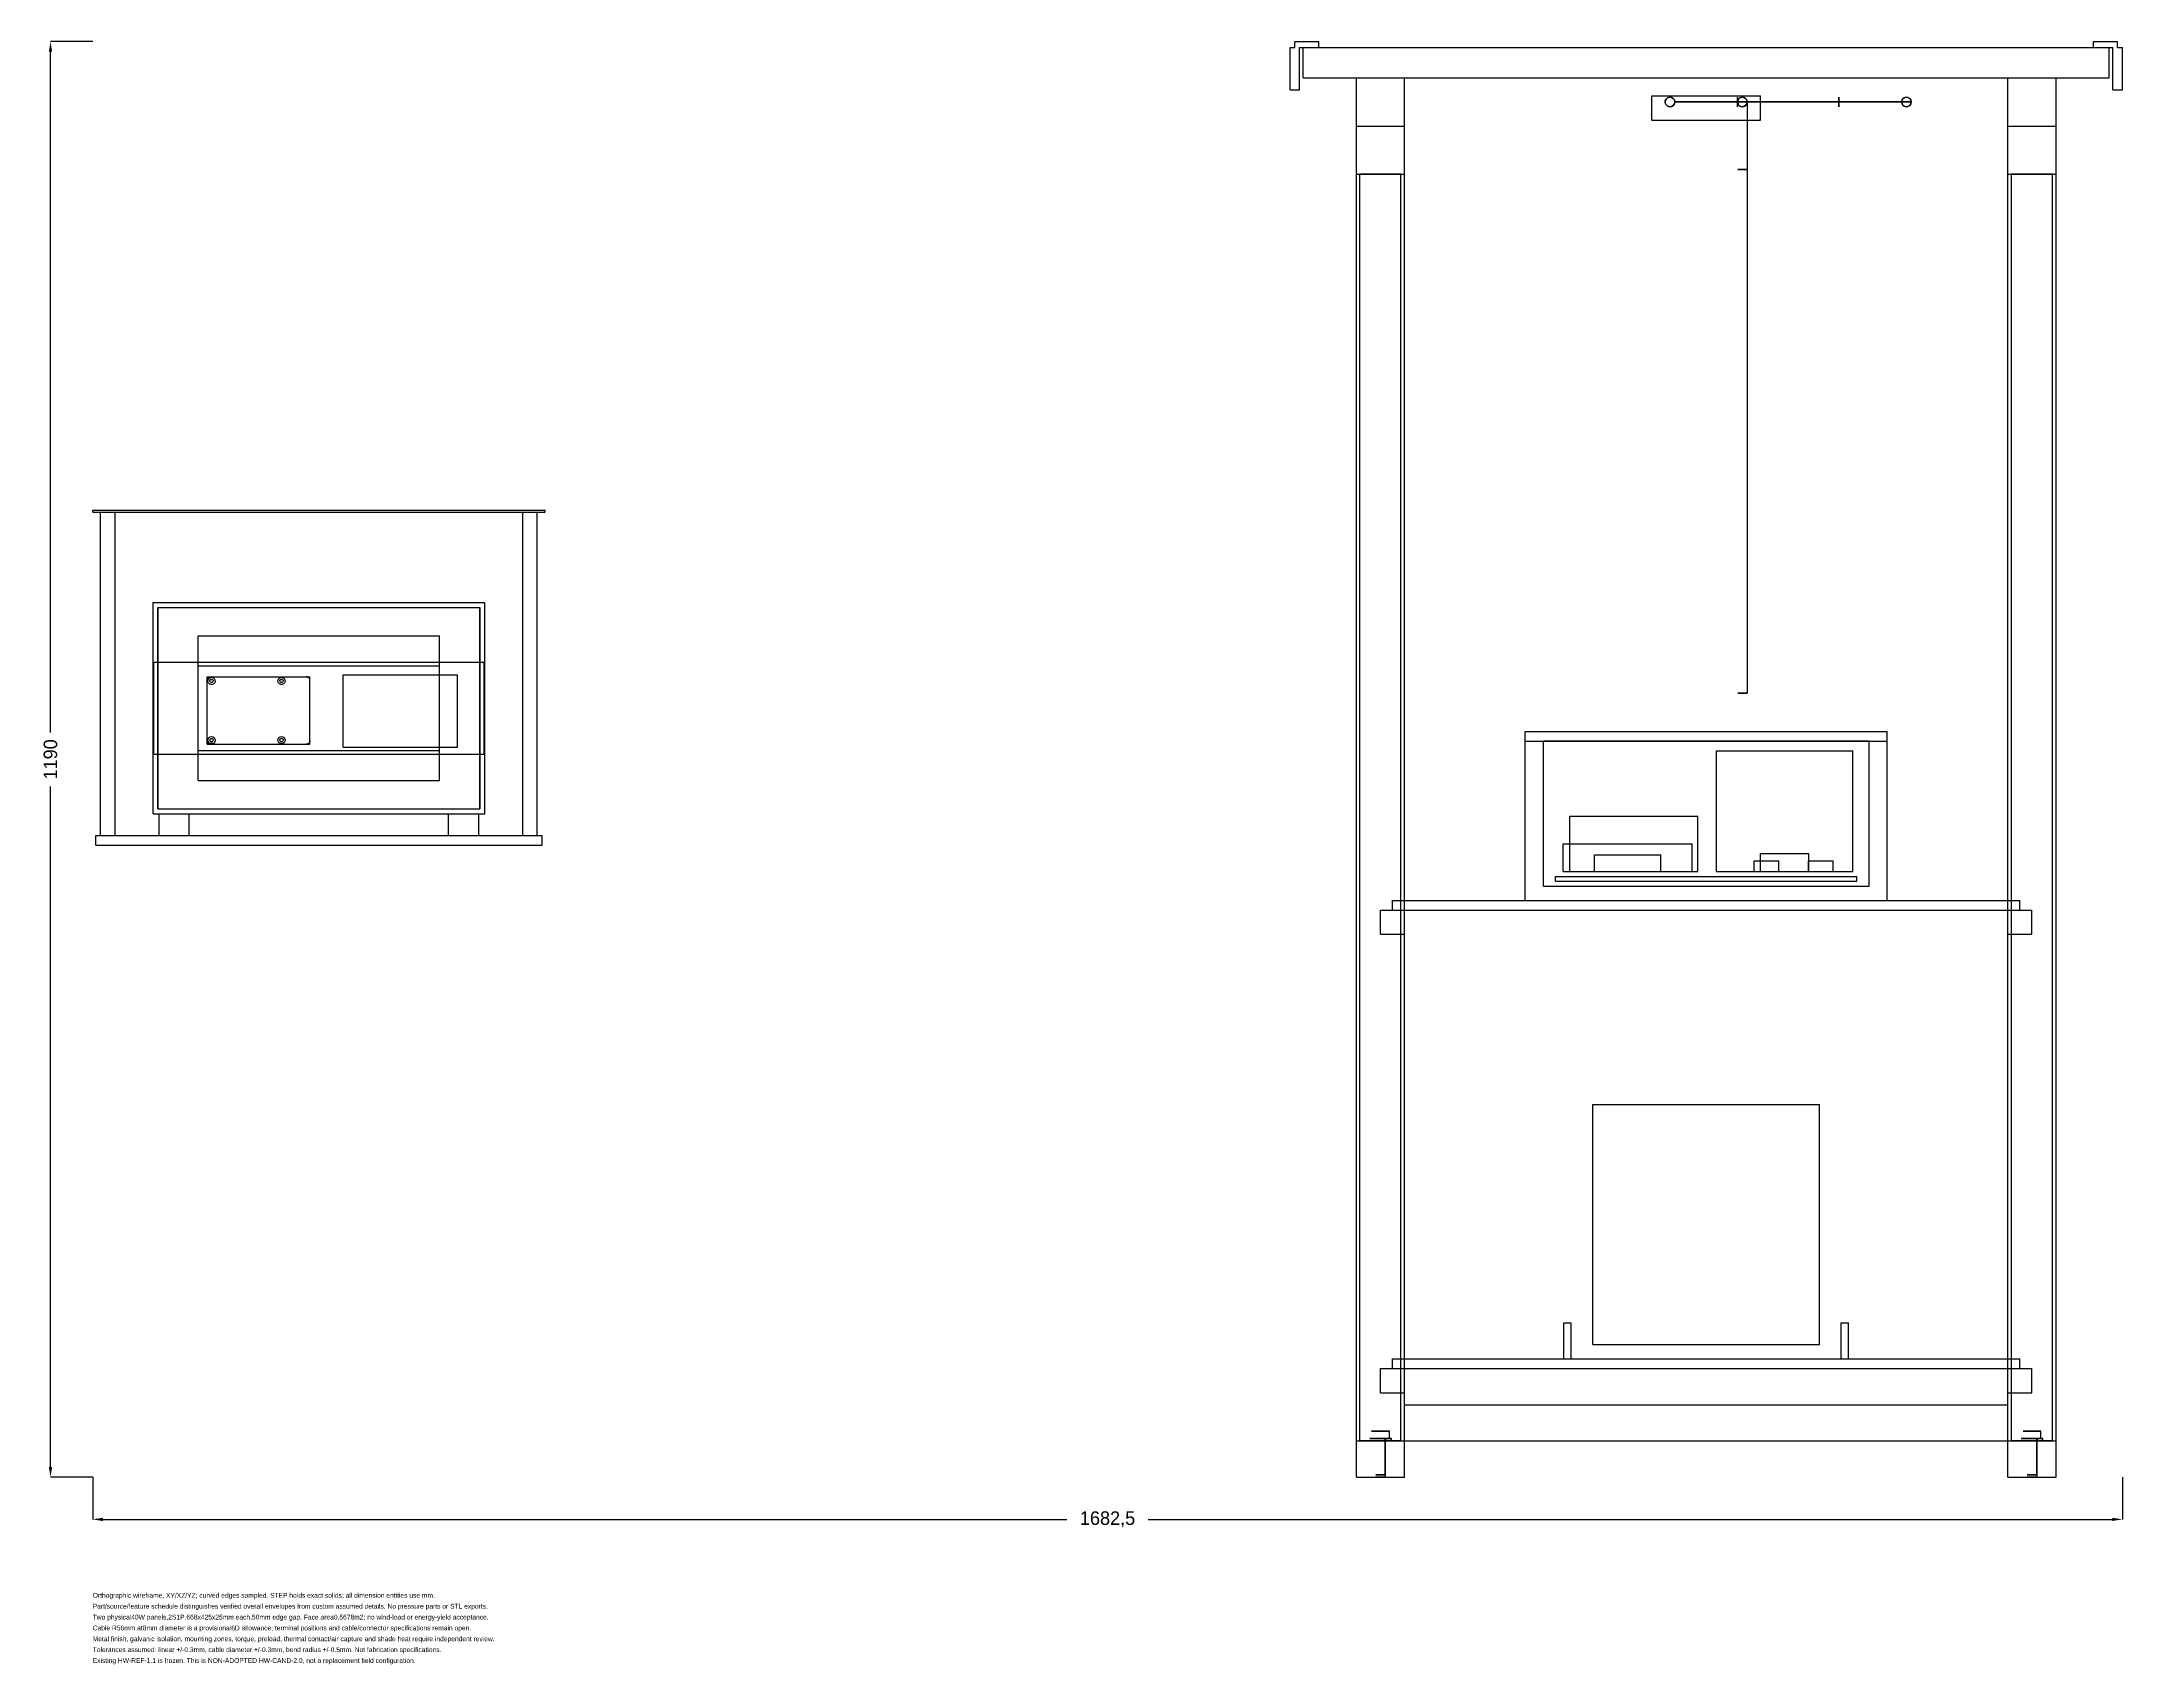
# Model space of a CAD drawing. Header units: millimetres. Extents: x -42 to 2812, y -1495 to 1190.
# Drawn here: x -42 to 1682, y -1495 to -150 of the extents above; entities that cross this region are included whole.
import ezdxf

# ---------------------------------------------------------------- set-up
doc = ezdxf.new("R2010")
doc.units = ezdxf.units.MM
for name, color, linetype in [('DIMENSIONS', 7, 'Continuous'), ('FRONT', 7, 'Continuous'), ('NOTES', 7, 'Continuous')]:
    doc.layers.add(name, color=color, linetype=linetype)
doc.dimstyles.get("Standard").update_dxf_attribs({"dimtxt": 2.5, "dimasz": 2.5, "dimexe": 1.25, "dimexo": 0.625, "dimtad": 1, "dimcen": 2.5, "dimazin": 3, "dimtfac": 1, "dimtmove": 0, "dimatfit": 3})

# ---------------------------------------------------------------- blocks, each defined once
blk = doc.blocks.new('_CLOSEDFILLED')
at = {"color": 0, "linetype": 'BYBLOCK'}
blk.add_solid([(-1, 0.16), (0, 0), (-1, -0.16)], dxfattribs=at)
blk = doc.blocks.new('*D3')
for p, q in [((0, -1340), (0, -1375)), ((1682.5, -1340), (1682.5, -1375)), ((8.4125, -1375), (807.6, -1375)), ((874.9, -1375), (1674.0875, -1375))]:
    blk.add_line(p, q)
at = {"layer": 'Defpoints'}
for p in [(0, -1340), (1682.5, -1340), (0, -1375)]:
    blk.add_point(p, dxfattribs=at)
at = {"layer": 'DIMENSIONS', "xscale": 8.4125, "yscale": 8.4125, "rotation": 180}
blk.add_blockref('_CLOSEDFILLED', (0, -1375), dxfattribs=at)
at = {"layer": 'DIMENSIONS', "xscale": 8.4125, "yscale": 8.4125}
blk.add_blockref('_CLOSEDFILLED', (1682.5, -1375), dxfattribs=at)
at = {"layer": 'DIMENSIONS', "insert": (841.25, -1375), "char_height": 11.21667, "attachment_point": 5}
blk.add_mtext('1682,5', dxfattribs=at)
blk = doc.blocks.new('*D4')
for p, q in [((0, -150), (-35, -150)), ((-35, -722.6), (-35, -158.4)), ((-35, -1331.6), (-35, -767.4)), ((0, -1340), (-35, -1340))]:
    blk.add_line(p, q)
at = {"layer": 'Defpoints'}
for p in [(0, -150), (-35, -1340), (0, -1340)]:
    blk.add_point(p, dxfattribs=at)
at = {"layer": 'DIMENSIONS', "xscale": 8.4125, "yscale": 8.4125}
for p, rotation in [((-35, -150), 90), ((-35, -1340), 270)]:
    blk.add_blockref('_CLOSEDFILLED', p, dxfattribs=dict(at, rotation=rotation))
at = {"layer": 'DIMENSIONS', "insert": (-35, -745), "char_height": 11.22, "attachment_point": 5, "rotation": 90}
blk.add_mtext('1190', dxfattribs=at)

msp = doc.modelspace()

# ---------------------------------------------------------------- linework, layer by layer
at = {"layer": 'FRONT'}
for points in [[(992.5, -190), (992.5, -155)], [(992.5, -190), (992.5, -155)], [(992.5, -155), (996.5, -155)], [(992.5, -155), (996.5, -155)], [(992.5, -190), (992.5, -155)], [(992.5, -190), (992.5, -155)], [(992.5, -155), (996.5, -155)], [(992.5, -155), (996.5, -155)], [(996.5, -155), (996.5, -150)], [(996.5, -150), (1016.5, -150)], [(996.5, -155), (996.5, -150)], [(996.5, -150), (1016.5, -150)], [(996.5, -155), (996.5, -150)], [(996.5, -150), (1016.5, -150)], [(996.5, -155), (996.5, -150)], [(996.5, -150), (1016.5, -150)], [(1000.5, -155), (1016.5, -155)], [(1000.5, -190), (1000.5, -155)], [(1000.5, -155), (1016.5, -155)], [(1000.5, -190), (1000.5, -155)], [(1000.5, -155), (1016.5, -155)], [(1000.5, -190), (1000.5, -155)], [(1000.5, -155), (1016.5, -155)], [(1000.5, -190), (1000.5, -155)], [(1003.5, -180), (1003.5, -155)], [(1003.5, -180), (1003.5, -155)], [(1003.5, -155), (1671.5, -155)], [(1003.5, -155), (1671.5, -155)], [(1003.5, -180), (1003.5, -155)], [(1003.5, -180), (1003.5, -155)], [(1003.5, -155), (1671.5, -155)], [(1003.5, -155), (1671.5, -155)], [(1016.5, -155), (1016.5, -150)], [(1016.5, -155), (1016.5, -150)], [(1016.5, -155), (1016.5, -150)], [(1016.5, -155), (1016.5, -150)], [(1658.5, -155), (1658.5, -150)], [(1658.5, -150), (1678.5, -150)], [(1658.5, -155), (1658.5, -150)], [(1658.5, -150), (1678.5, -150)], [(1658.5, -155), (1658.5, -150)], [(1658.5, -150), (1678.5, -150)], [(1658.5, -155), (1658.5, -150)], [(1658.5, -150), (1678.5, -150)], [(1658.5, -155), (1674.5, -155)], [(1658.5, -155), (1674.5, -155)], [(1658.5, -155), (1674.5, -155)], [(1658.5, -155), (1674.5, -155)], [(1671.5, -180), (1671.5, -155)], [(1671.5, -180), (1671.5, -155)], [(1671.5, -180), (1671.5, -155)], [(1671.5, -180), (1671.5, -155)], [(1674.5, -190), (1674.5, -155)], [(1674.5, -190), (1674.5, -155)], [(1674.5, -190), (1674.5, -155)], [(1674.5, -190), (1674.5, -155)], [(1678.5, -155), (1678.5, -150)], [(1678.5, -155), (1678.5, -150)], [(1678.5, -155), (1678.5, -150)], [(1678.5, -155), (1678.5, -150)], [(1678.5, -155), (1682.5, -155)], [(1678.5, -155), (1682.5, -155)], [(1678.5, -155), (1682.5, -155)], [(1678.5, -155), (1682.5, -155)], [(1682.5, -190), (1682.5, -155)], [(1682.5, -190), (1682.5, -155)], [(1682.5, -190), (1682.5, -155)], [(1682.5, -190), (1682.5, -155)], [(1003.5, -180), (1671.5, -180)], [(1003.5, -180), (1671.5, -180)], [(1003.5, -180), (1671.5, -180)], [(1003.5, -180), (1671.5, -180)], [(1047.5, -220), (1047.5, -180)], [(1047.5, -220), (1047.5, -180)], [(1047.5, -180), (1087.5, -180)], [(1047.5, -180), (1087.5, -180)], [(1047.5, -220), (1047.5, -180)], [(1047.5, -220), (1047.5, -180)], [(1047.5, -180), (1087.5, -180)], [(1047.5, -180), (1087.5, -180)], [(1047.5, -220), (1047.5, -180)], [(1047.5, -220), (1047.5, -180)], [(1047.5, -180), (1087.5, -180)], [(1047.5, -180), (1087.5, -180)], [(1047.5, -220), (1047.5, -180)], [(1047.5, -220), (1047.5, -180)], [(1047.5, -180), (1087.5, -180)], [(1047.5, -180), (1087.5, -180)], [(1087.5, -220), (1087.5, -180)], [(1087.5, -220), (1087.5, -180)], [(1087.5, -220), (1087.5, -180)], [(1087.5, -220), (1087.5, -180)], [(1087.5, -220), (1087.5, -180)], [(1087.5, -220), (1087.5, -180)], [(1087.5, -220), (1087.5, -180)], [(1087.5, -220), (1087.5, -180)], [(1587.5, -220), (1587.5, -180)], [(1587.5, -220), (1587.5, -180)], [(1587.5, -180), (1627.5, -180)], [(1587.5, -180), (1627.5, -180)], [(1587.5, -220), (1587.5, -180)], [(1587.5, -220), (1587.5, -180)], [(1587.5, -180), (1627.5, -180)], [(1587.5, -180), (1627.5, -180)], [(1587.5, -220), (1587.5, -180)], [(1587.5, -220), (1587.5, -180)], [(1587.5, -180), (1627.5, -180)], [(1587.5, -180), (1627.5, -180)], [(1587.5, -220), (1587.5, -180)], [(1587.5, -220), (1587.5, -180)], [(1587.5, -180), (1627.5, -180)], [(1587.5, -180), (1627.5, -180)], [(1627.5, -220), (1627.5, -180)], [(1627.5, -220), (1627.5, -180)], [(1627.5, -220), (1627.5, -180)], [(1627.5, -220), (1627.5, -180)], [(1627.5, -220), (1627.5, -180)], [(1627.5, -220), (1627.5, -180)], [(1627.5, -220), (1627.5, -180)], [(1627.5, -220), (1627.5, -180)], [(992.5, -190), (1000.5, -190)], [(992.5, -190), (1000.5, -190)], [(992.5, -190), (1000.5, -190)], [(992.5, -190), (1000.5, -190)], [(1292.5, -215), (1292.5, -195)], [(1292.5, -215), (1292.5, -195)], [(1292.5, -195), (1382.5, -195)], [(1292.5, -195), (1382.5, -195)], [(1292.5, -215), (1292.5, -195)], [(1292.5, -215), (1292.5, -195)], [(1292.5, -195), (1382.5, -195)], [(1292.5, -195), (1382.5, -195)], [(1311.5, -200), (1311.154, -201.627), (1310.177, -202.973), (1308.736, -203.804), (1307.082, -203.978), (1305.5, -203.464), (1304.264, -202.351), (1303.587, -200.832), (1303.587, -199.168), (1304.264, -197.649), (1305.5, -196.536), (1307.082, -196.022), (1308.736, -196.196), (1310.177, -197.027), (1311.154, -198.373), (1311.5, -200)], [(1311.5, -200), (1311.154, -201.627), (1310.177, -202.973), (1308.736, -203.804), (1307.082, -203.978), (1305.5, -203.464), (1304.264, -202.351), (1303.587, -200.832), (1303.587, -199.168), (1304.264, -197.649), (1305.5, -196.536), (1307.082, -196.022), (1308.736, -196.196), (1310.177, -197.027), (1311.154, -198.373), (1311.5, -200)], [(1311.5, -200), (1311.154, -198.373), (1310.177, -197.027), (1308.736, -196.196), (1307.082, -196.022), (1305.5, -196.536), (1304.264, -197.649), (1303.587, -199.168), (1303.587, -200.832), (1304.264, -202.351), (1305.5, -203.464), (1307.082, -203.978), (1308.736, -203.804), (1310.177, -202.973), (1311.154, -201.627), (1311.5, -200)], [(1311.5, -200), (1311.154, -201.627), (1310.177, -202.973), (1308.736, -203.804), (1307.082, -203.978), (1305.5, -203.464), (1304.264, -202.351), (1303.587, -200.832), (1303.587, -199.168), (1304.264, -197.649), (1305.5, -196.536), (1307.082, -196.022), (1308.736, -196.196), (1310.177, -197.027), (1311.154, -198.373), (1311.5, -200)], [(1311.5, -200), (1311.645, -200), (1312.081, -200), (1312.804, -200), (1313.81, -200), (1315.095, -200), (1316.65, -200), (1318.467, -200), (1320.536, -200), (1322.845, -200), (1325.381, -200), (1328.131, -200), (1331.079, -200), (1334.207, -200), (1337.5, -200), (1340.938, -200), (1344.502, -200), (1348.173, -200), (1351.929, -200), (1355.75, -200), (1359.614, -200), (1363.5, -200)], [(1363.5, -200), (1359.614, -200), (1355.75, -200), (1351.929, -200), (1348.173, -200), (1344.502, -200), (1340.938, -200), (1337.5, -200), (1334.207, -200), (1331.079, -200), (1328.131, -200), (1325.381, -200), (1322.845, -200), (1320.536, -200), (1318.467, -200), (1316.65, -200), (1315.095, -200), (1313.81, -200), (1312.804, -200), (1312.081, -200), (1311.645, -200), (1311.5, -200)], [(1363.5, -200), (1363.5, -198.373), (1363.5, -197.027), (1363.5, -196.196), (1363.5, -196.022), (1363.5, -196.536), (1363.5, -197.649), (1363.5, -199.168), (1363.5, -200.832), (1363.5, -202.351), (1363.5, -203.464), (1363.5, -203.978), (1363.5, -203.804), (1363.5, -202.973), (1363.5, -201.627), (1363.5, -200)], [(1363.5, -200), (1363.5, -201.627), (1363.5, -202.973), (1363.5, -203.804), (1363.5, -203.978), (1363.5, -203.464), (1363.5, -202.351), (1363.5, -200.832), (1363.5, -199.168), (1363.5, -197.649), (1363.5, -196.536), (1363.5, -196.022), (1363.5, -196.196), (1363.5, -197.027), (1363.5, -198.373), (1363.5, -200)], [(1363.5, -200), (1447.5, -200)], [(1447.5, -200), (1363.5, -200)], [(1371.5, -200), (1371.154, -201.627), (1370.177, -202.973), (1368.736, -203.804), (1367.082, -203.978), (1365.5, -203.464), (1364.264, -202.351), (1363.587, -200.832), (1363.587, -199.168), (1364.264, -197.649), (1365.5, -196.536), (1367.082, -196.022), (1368.736, -196.196), (1370.177, -197.027), (1371.154, -198.373), (1371.5, -200)], [(1371.5, -200), (1371.154, -201.627), (1370.177, -202.973), (1368.736, -203.804), (1367.082, -203.978), (1365.5, -203.464), (1364.264, -202.351), (1363.587, -200.832), (1363.587, -199.168), (1364.264, -197.649), (1365.5, -196.536), (1367.082, -196.022), (1368.736, -196.196), (1370.177, -197.027), (1371.154, -198.373), (1371.5, -200)], [(1371.5, -200), (1371.154, -198.373), (1370.177, -197.027), (1368.736, -196.196), (1367.082, -196.022), (1365.5, -196.536), (1364.264, -197.649), (1363.587, -199.168), (1363.587, -200.832), (1364.264, -202.351), (1365.5, -203.464), (1367.082, -203.978), (1368.736, -203.804), (1370.177, -202.973), (1371.154, -201.627), (1371.5, -200)], [(1371.5, -200), (1371.154, -198.373), (1370.177, -197.027), (1368.736, -196.196), (1367.082, -196.022), (1365.5, -196.536), (1364.264, -197.649), (1363.587, -199.168), (1363.587, -200.832), (1364.264, -202.351), (1365.5, -203.464), (1367.082, -203.978), (1368.736, -203.804), (1370.177, -202.973), (1371.154, -201.627), (1371.5, -200)], [(1371.5, -200), (1371.5, -200.143), (1371.5, -200.57), (1371.5, -201.28), (1371.5, -202.268), (1371.5, -203.531), (1371.5, -205.061), (1371.5, -206.85), (1371.5, -208.89), (1371.5, -211.17), (1371.5, -213.678), (1371.5, -216.402), (1371.5, -219.328), (1371.5, -222.44), (1371.5, -225.724), (1371.5, -229.162), (1371.5, -232.737), (1371.5, -236.43), (1371.5, -240.223), (1371.5, -244.096), (1371.5, -248.03), (1371.5, -252.005), (1371.5, -256)], [(1371.5, -200), (1371.5, -200.143), (1371.5, -200.57), (1371.5, -201.28), (1371.5, -202.268), (1371.5, -203.531), (1371.5, -205.061), (1371.5, -206.85), (1371.5, -208.89), (1371.5, -211.17), (1371.5, -213.678), (1371.5, -216.402), (1371.5, -219.328), (1371.5, -222.44), (1371.5, -225.724), (1371.5, -229.162), (1371.5, -232.737), (1371.5, -236.43), (1371.5, -240.223), (1371.5, -244.096), (1371.5, -248.03), (1371.5, -252.005), (1371.5, -256)], [(1382.5, -215), (1382.5, -195)], [(1382.5, -215), (1382.5, -195)], [(1382.5, -215), (1382.5, -195)], [(1382.5, -215), (1382.5, -195)], [(1447.5, -200), (1447.5, -201.627), (1447.5, -202.973), (1447.5, -203.804), (1447.5, -203.978), (1447.5, -203.464), (1447.5, -202.351), (1447.5, -200.832), (1447.5, -199.168), (1447.5, -197.649), (1447.5, -196.536), (1447.5, -196.022), (1447.5, -196.196), (1447.5, -197.027), (1447.5, -198.373), (1447.5, -200)], [(1447.5, -200), (1447.5, -198.373), (1447.5, -197.027), (1447.5, -196.196), (1447.5, -196.022), (1447.5, -196.536), (1447.5, -197.649), (1447.5, -199.168), (1447.5, -200.832), (1447.5, -202.351), (1447.5, -203.464), (1447.5, -203.978), (1447.5, -203.804), (1447.5, -202.973), (1447.5, -201.627), (1447.5, -200)], [(1447.5, -200), (1451.424, -200), (1455.332, -200), (1459.205, -200), (1463.029, -200), (1466.786, -200), (1470.461, -200), (1474.037, -200), (1477.5, -200), (1480.834, -200), (1484.026, -200), (1487.061, -200), (1489.926, -200), (1492.61, -200), (1495.101, -200), (1497.388, -200), (1499.462, -200), (1501.312, -200), (1502.933, -200), (1504.316, -200), (1505.456, -200), (1506.347, -200), (1506.987, -200), (1507.372, -200), (1507.5, -200)], [(1507.5, -200), (1507.372, -200), (1506.987, -200), (1506.347, -200), (1505.456, -200), (1504.316, -200), (1502.933, -200), (1501.312, -200), (1499.462, -200), (1497.388, -200), (1495.101, -200), (1492.61, -200), (1489.926, -200), (1487.061, -200), (1484.026, -200), (1480.834, -200), (1477.5, -200), (1474.037, -200), (1470.461, -200), (1466.786, -200), (1463.029, -200), (1459.205, -200), (1455.332, -200), (1451.424, -200), (1447.5, -200)], [(1507.5, -200), (1507.154, -198.373), (1506.177, -197.027), (1504.736, -196.196), (1503.082, -196.022), (1501.5, -196.536), (1500.264, -197.649), (1499.587, -199.168), (1499.587, -200.832), (1500.264, -202.351), (1501.5, -203.464), (1503.082, -203.978), (1504.736, -203.804), (1506.177, -202.973), (1507.154, -201.627), (1507.5, -200)], [(1507.5, -200), (1507.154, -201.627), (1506.177, -202.973), (1504.736, -203.804), (1503.082, -203.978), (1501.5, -203.464), (1500.264, -202.351), (1499.587, -200.832), (1499.587, -199.168), (1500.264, -197.649), (1501.5, -196.536), (1503.082, -196.022), (1504.736, -196.196), (1506.177, -197.027), (1507.154, -198.373), (1507.5, -200)], [(1674.5, -190), (1682.5, -190)], [(1674.5, -190), (1682.5, -190)], [(1674.5, -190), (1682.5, -190)], [(1674.5, -190), (1682.5, -190)], [(1047.5, -260), (1047.5, -220)], [(1047.5, -260), (1047.5, -220)], [(1047.5, -220), (1087.5, -220)], [(1047.5, -220), (1087.5, -220)], [(1047.5, -220), (1087.5, -220)], [(1047.5, -220), (1087.5, -220)], [(1047.5, -220), (1087.5, -220)], [(1047.5, -220), (1087.5, -220)], [(1047.5, -220), (1087.5, -220)], [(1047.5, -220), (1087.5, -220)], [(1047.5, -220), (1087.5, -220)], [(1047.5, -220), (1087.5, -220)], [(1087.5, -260), (1087.5, -220)], [(1087.5, -260), (1087.5, -220)], [(1292.5, -215), (1382.5, -215)], [(1292.5, -215), (1382.5, -215)], [(1292.5, -215), (1382.5, -215)], [(1292.5, -215), (1382.5, -215)], [(1587.5, -260), (1587.5, -220)], [(1587.5, -260), (1587.5, -220)], [(1587.5, -220), (1627.5, -220)], [(1587.5, -220), (1627.5, -220)], [(1587.5, -220), (1627.5, -220)], [(1587.5, -220), (1627.5, -220)], [(1587.5, -220), (1627.5, -220)], [(1587.5, -220), (1627.5, -220)], [(1587.5, -220), (1627.5, -220)], [(1587.5, -220), (1627.5, -220)], [(1587.5, -220), (1627.5, -220)], [(1587.5, -220), (1627.5, -220)], [(1627.5, -260), (1627.5, -220)], [(1627.5, -260), (1627.5, -220)], [(1371.5, -256), (1371.154, -256), (1370.177, -256), (1368.736, -256), (1367.082, -256), (1365.5, -256), (1364.264, -256), (1363.587, -256), (1363.587, -256), (1364.264, -256), (1365.5, -256), (1367.082, -256), (1368.736, -256), (1370.177, -256), (1371.154, -256), (1371.5, -256)], [(1371.5, -256), (1371.154, -256), (1370.177, -256), (1368.736, -256), (1367.082, -256), (1365.5, -256), (1364.264, -256), (1363.587, -256), (1363.587, -256), (1364.264, -256), (1365.5, -256), (1367.082, -256), (1368.736, -256), (1370.177, -256), (1371.154, -256), (1371.5, -256)], [(1371.5, -256), (1371.5, -690)], [(1371.5, -256), (1371.5, -690)], [(1047.5, -1310), (1047.5, -260)], [(1047.5, -1310), (1047.5, -260)], [(1047.5, -260), (1087.5, -260)], [(1047.5, -260), (1087.5, -260)], [(1047.5, -1310), (1047.5, -260)], [(1047.5, -1310), (1047.5, -260)], [(1047.5, -260), (1087.5, -260)], [(1047.5, -260), (1087.5, -260)], [(1047.5, -260), (1087.5, -260)], [(1047.5, -260), (1087.5, -260)], [(1084.5, -260), (1050.5, -260)], [(1084.5, -260), (1050.5, -260)], [(1050.5, -1310), (1050.5, -260)], [(1050.5, -1310), (1050.5, -260)], [(1084.5, -260), (1050.5, -260)], [(1084.5, -260), (1050.5, -260)], [(1050.5, -1310), (1050.5, -260)], [(1050.5, -1310), (1050.5, -260)], [(1084.5, -1310), (1084.5, -260)], [(1084.5, -1310), (1084.5, -260)], [(1084.5, -1310), (1084.5, -260)], [(1084.5, -1310), (1084.5, -260)], [(1087.5, -1310), (1087.5, -260)], [(1087.5, -1310), (1087.5, -260)], [(1087.5, -1310), (1087.5, -260)], [(1087.5, -1310), (1087.5, -260)], [(1587.5, -1310), (1587.5, -260)], [(1587.5, -1310), (1587.5, -260)], [(1587.5, -260), (1627.5, -260)], [(1587.5, -260), (1627.5, -260)], [(1587.5, -1310), (1587.5, -260)], [(1587.5, -1310), (1587.5, -260)], [(1587.5, -260), (1627.5, -260)], [(1587.5, -260), (1627.5, -260)], [(1587.5, -260), (1627.5, -260)], [(1587.5, -260), (1627.5, -260)], [(1624.5, -260), (1590.5, -260)], [(1624.5, -260), (1590.5, -260)], [(1590.5, -1310), (1590.5, -260)], [(1590.5, -1310), (1590.5, -260)], [(1624.5, -260), (1590.5, -260)], [(1624.5, -260), (1590.5, -260)], [(1590.5, -1310), (1590.5, -260)], [(1590.5, -1310), (1590.5, -260)], [(1624.5, -1310), (1624.5, -260)], [(1624.5, -1310), (1624.5, -260)], [(1624.5, -1310), (1624.5, -260)], [(1624.5, -1310), (1624.5, -260)], [(1627.5, -1310), (1627.5, -260)], [(1627.5, -1310), (1627.5, -260)], [(1627.5, -1310), (1627.5, -260)], [(1627.5, -1310), (1627.5, -260)], [(0, -540), (0, -538.5)], [(0, -540), (0, -538.5)], [(0, -538.5), (375, -538.5)], [(0, -538.5), (375, -538.5)], [(0, -540), (375, -540)], [(0, -540), (375, -540)], [(6.5, -808), (6.5, -540)], [(6.5, -808), (6.5, -540)], [(6.5, -540), (18.5, -540)], [(6.5, -540), (18.5, -540)], [(18.5, -808), (18.5, -540)], [(18.5, -808), (18.5, -540)], [(356.5, -808), (356.5, -540)], [(356.5, -808), (356.5, -540)], [(356.5, -540), (368.5, -540)], [(356.5, -540), (368.5, -540)], [(368.5, -808), (368.5, -540)], [(368.5, -808), (368.5, -540)], [(375, -540), (375, -538.5)], [(375, -540), (375, -538.5)], [(50, -790), (50, -615)], [(50, -790), (50, -615)], [(50, -615), (325, -615)], [(50, -615), (325, -615)], [(50, -790), (50, -615)], [(50, -790), (50, -615)], [(50, -615), (325, -615)], [(50, -615), (325, -615)], [(54.045, -619.045), (320.955, -619.045)], [(54.045, -619.045), (54.045, -785.955)], [(54.045, -619.045), (320.955, -619.045)], [(54.045, -785.955), (54.045, -619.045)], [(320.955, -619.045), (320.955, -785.955)], [(320.955, -785.955), (320.955, -619.045)], [(325, -790), (325, -615)], [(325, -790), (325, -615)], [(325, -790), (325, -615)], [(325, -790), (325, -615)], [(87.5, -762.5), (87.5, -642.5)], [(87.5, -762.5), (87.5, -642.5)], [(87.5, -642.5), (287.5, -642.5)], [(87.5, -642.5), (287.5, -642.5)], [(287.5, -762.5), (287.5, -642.5)], [(287.5, -762.5), (287.5, -642.5)], [(50.594, -740.6), (50.594, -664.4)], [(50.594, -740.6), (50.594, -664.4)], [(50.594, -664.4), (324.406, -664.4)], [(50.594, -664.4), (324.406, -664.4)], [(50.594, -740.6), (50.594, -664.4)], [(50.594, -740.6), (50.594, -664.4)], [(50.594, -664.4), (324.406, -664.4)], [(50.594, -664.4), (324.406, -664.4)], [(87.5, -737.5), (87.5, -667.5)], [(87.5, -737.5), (87.5, -667.5)], [(87.5, -667.5), (287.5, -667.5)], [(87.5, -667.5), (287.5, -667.5)], [(87.5, -737.5), (87.5, -667.5)], [(87.5, -737.5), (87.5, -667.5)], [(87.5, -667.5), (287.5, -667.5)], [(87.5, -667.5), (287.5, -667.5)], [(287.5, -737.5), (287.5, -667.5)], [(287.5, -737.5), (287.5, -667.5)], [(287.5, -737.5), (287.5, -667.5)], [(287.5, -737.5), (287.5, -667.5)], [(324.406, -740.6), (324.406, -664.4)], [(324.406, -740.6), (324.406, -664.4)], [(324.406, -740.6), (324.406, -664.4)], [(324.406, -740.6), (324.406, -664.4)], [(95, -679.5), (95.016, -679.186), (95.066, -678.876), (95.147, -678.573), (95.259, -678.28), (95.402, -678), (95.573, -677.737), (95.771, -677.493), (95.993, -677.271), (96.237, -677.073), (96.5, -676.902), (96.78, -676.759), (97.073, -676.647), (97.376, -676.566), (97.686, -676.516), (98, -676.5)], [(95, -679.5), (95.016, -679.186), (95.066, -678.876), (95.147, -678.573), (95.259, -678.28), (95.402, -678), (95.573, -677.737), (95.771, -677.493), (95.993, -677.271), (96.237, -677.073), (96.5, -676.902), (96.78, -676.759), (97.073, -676.647), (97.376, -676.566), (97.686, -676.516), (98, -676.5)], [(95, -732.5), (95, -676.5)], [(95, -732.5), (95, -676.5)], [(95, -676.5), (180, -676.5)], [(95, -676.5), (180, -676.5)], [(95, -729.5), (95, -679.5)], [(95, -729.5), (95, -679.5)], [(98.5, -677), (99.72, -677.259), (100.729, -677.993), (101.353, -679.073), (101.484, -680.314), (101.098, -681.5), (100.263, -682.427), (99.124, -682.934), (97.876, -682.934), (96.737, -682.427), (95.902, -681.5), (95.516, -680.314), (95.647, -679.073), (96.271, -677.993), (97.28, -677.259), (98.5, -677)], [(98.5, -677), (99.72, -677.259), (100.729, -677.993), (101.353, -679.073), (101.484, -680.314), (101.098, -681.5), (100.263, -682.427), (99.124, -682.934), (97.876, -682.934), (96.737, -682.427), (95.902, -681.5), (95.516, -680.314), (95.647, -679.073), (96.271, -677.993), (97.28, -677.259), (98.5, -677)], [(98.5, -678.65), (99.049, -678.767), (99.503, -679.097), (99.784, -679.583), (99.843, -680.141), (99.669, -680.675), (99.294, -681.092), (98.781, -681.32), (98.219, -681.32), (97.706, -681.092), (97.331, -680.675), (97.157, -680.141), (97.216, -679.583), (97.497, -679.097), (97.951, -678.767), (98.5, -678.65)], [(98.5, -678.65), (99.049, -678.767), (99.503, -679.097), (99.784, -679.583), (99.843, -680.141), (99.669, -680.675), (99.294, -681.092), (98.781, -681.32), (98.219, -681.32), (97.706, -681.092), (97.331, -680.675), (97.157, -680.141), (97.216, -679.583), (97.497, -679.097), (97.951, -678.767), (98.5, -678.65)], [(98.5, -678.65), (99.049, -678.767), (99.503, -679.097), (99.784, -679.583), (99.843, -680.141), (99.669, -680.675), (99.294, -681.092), (98.781, -681.32), (98.219, -681.32), (97.706, -681.092), (97.331, -680.675), (97.157, -680.141), (97.216, -679.583), (97.497, -679.097), (97.951, -678.767), (98.5, -678.65)], [(98.5, -678.65), (99.049, -678.767), (99.503, -679.097), (99.784, -679.583), (99.843, -680.141), (99.669, -680.675), (99.294, -681.092), (98.781, -681.32), (98.219, -681.32), (97.706, -681.092), (97.331, -680.675), (97.157, -680.141), (97.216, -679.583), (97.497, -679.097), (97.951, -678.767), (98.5, -678.65)], [(98, -676.5), (177, -676.5)], [(98, -676.5), (177, -676.5)], [(156.5, -677), (157.72, -677.259), (158.729, -677.993), (159.353, -679.073), (159.484, -680.314), (159.098, -681.5), (158.263, -682.427), (157.124, -682.934), (155.876, -682.934), (154.737, -682.427), (153.902, -681.5), (153.516, -680.314), (153.647, -679.073), (154.271, -677.993), (155.28, -677.259), (156.5, -677)], [(156.5, -677), (157.72, -677.259), (158.729, -677.993), (159.353, -679.073), (159.484, -680.314), (159.098, -681.5), (158.263, -682.427), (157.124, -682.934), (155.876, -682.934), (154.737, -682.427), (153.902, -681.5), (153.516, -680.314), (153.647, -679.073), (154.271, -677.993), (155.28, -677.259), (156.5, -677)], [(156.5, -678.65), (157.049, -678.767), (157.503, -679.097), (157.784, -679.583), (157.843, -680.141), (157.669, -680.675), (157.294, -681.092), (156.781, -681.32), (156.219, -681.32), (155.706, -681.092), (155.331, -680.675), (155.157, -680.141), (155.216, -679.583), (155.497, -679.097), (155.951, -678.767), (156.5, -678.65)], [(156.5, -678.65), (157.049, -678.767), (157.503, -679.097), (157.784, -679.583), (157.843, -680.141), (157.669, -680.675), (157.294, -681.092), (156.781, -681.32), (156.219, -681.32), (155.706, -681.092), (155.331, -680.675), (155.157, -680.141), (155.216, -679.583), (155.497, -679.097), (155.951, -678.767), (156.5, -678.65)], [(156.5, -678.65), (157.049, -678.767), (157.503, -679.097), (157.784, -679.583), (157.843, -680.141), (157.669, -680.675), (157.294, -681.092), (156.781, -681.32), (156.219, -681.32), (155.706, -681.092), (155.331, -680.675), (155.157, -680.141), (155.216, -679.583), (155.497, -679.097), (155.951, -678.767), (156.5, -678.65)], [(156.5, -678.65), (157.049, -678.767), (157.503, -679.097), (157.784, -679.583), (157.843, -680.141), (157.669, -680.675), (157.294, -681.092), (156.781, -681.32), (156.219, -681.32), (155.706, -681.092), (155.331, -680.675), (155.157, -680.141), (155.216, -679.583), (155.497, -679.097), (155.951, -678.767), (156.5, -678.65)], [(180, -679.5), (179.984, -679.186), (179.934, -678.876), (179.853, -678.573), (179.741, -678.28), (179.598, -678), (179.427, -677.737), (179.229, -677.493), (179.007, -677.271), (178.763, -677.073), (178.5, -676.902), (178.22, -676.759), (177.927, -676.647), (177.624, -676.566), (177.314, -676.516), (177, -676.5)], [(180, -679.5), (179.984, -679.186), (179.934, -678.876), (179.853, -678.573), (179.741, -678.28), (179.598, -678), (179.427, -677.737), (179.229, -677.493), (179.007, -677.271), (178.763, -677.073), (178.5, -676.902), (178.22, -676.759), (177.927, -676.647), (177.624, -676.566), (177.314, -676.516), (177, -676.5)], [(180, -732.5), (180, -676.5)], [(180, -732.5), (180, -676.5)], [(180, -729.5), (180, -679.5)], [(180, -729.5), (180, -679.5)], [(207.5, -735), (207.5, -675)], [(207.5, -735), (207.5, -675)], [(207.5, -675), (302.5, -675)], [(207.5, -675), (302.5, -675)], [(302.5, -735), (302.5, -675)], [(302.5, -735), (302.5, -675)], [(1371.5, -690), (1371.154, -690), (1370.177, -690), (1368.736, -690), (1367.082, -690), (1365.5, -690), (1364.264, -690), (1363.587, -690), (1363.587, -690), (1364.264, -690), (1365.5, -690), (1367.082, -690), (1368.736, -690), (1370.177, -690), (1371.154, -690), (1371.5, -690)], [(1371.5, -690), (1371.154, -690), (1370.177, -690), (1368.736, -690), (1367.082, -690), (1365.5, -690), (1364.264, -690), (1363.587, -690), (1363.587, -690), (1364.264, -690), (1365.5, -690), (1367.082, -690), (1368.736, -690), (1370.177, -690), (1371.154, -690), (1371.5, -690)], [(1187.5, -730), (1187.5, -722)], [(1187.5, -730), (1187.5, -722)], [(1187.5, -722), (1487.5, -722)], [(1187.5, -722), (1487.5, -722)], [(1487.5, -730), (1487.5, -722)], [(1487.5, -730), (1487.5, -722)], [(50.594, -740.6), (324.406, -740.6)], [(50.594, -740.6), (324.406, -740.6)], [(50.594, -740.6), (324.406, -740.6)], [(50.594, -740.6), (324.406, -740.6)], [(87.5, -737.5), (287.5, -737.5)], [(87.5, -737.5), (287.5, -737.5)], [(87.5, -737.5), (287.5, -737.5)], [(87.5, -737.5), (287.5, -737.5)], [(95, -729.5), (95.016, -729.814), (95.066, -730.124), (95.147, -730.427), (95.259, -730.72), (95.402, -731), (95.573, -731.263), (95.771, -731.507), (95.993, -731.729), (96.237, -731.927), (96.5, -732.098), (96.78, -732.241), (97.073, -732.353), (97.376, -732.434), (97.686, -732.484), (98, -732.5)], [(95, -729.5), (95.016, -729.814), (95.066, -730.124), (95.147, -730.427), (95.259, -730.72), (95.402, -731), (95.573, -731.263), (95.771, -731.507), (95.993, -731.729), (96.237, -731.927), (96.5, -732.098), (96.78, -732.241), (97.073, -732.353), (97.376, -732.434), (97.686, -732.484), (98, -732.5)], [(95, -732.5), (180, -732.5)], [(95, -732.5), (180, -732.5)], [(98.5, -726), (99.72, -726.259), (100.729, -726.993), (101.353, -728.073), (101.484, -729.314), (101.098, -730.5), (100.263, -731.427), (99.124, -731.934), (97.876, -731.934), (96.737, -731.427), (95.902, -730.5), (95.516, -729.314), (95.647, -728.073), (96.271, -726.993), (97.28, -726.259), (98.5, -726)], [(98.5, -726), (99.72, -726.259), (100.729, -726.993), (101.353, -728.073), (101.484, -729.314), (101.098, -730.5), (100.263, -731.427), (99.124, -731.934), (97.876, -731.934), (96.737, -731.427), (95.902, -730.5), (95.516, -729.314), (95.647, -728.073), (96.271, -726.993), (97.28, -726.259), (98.5, -726)], [(98.5, -727.65), (99.049, -727.767), (99.503, -728.097), (99.784, -728.583), (99.843, -729.141), (99.669, -729.675), (99.294, -730.092), (98.781, -730.32), (98.219, -730.32), (97.706, -730.092), (97.331, -729.675), (97.157, -729.141), (97.216, -728.583), (97.497, -728.097), (97.951, -727.767), (98.5, -727.65)], [(98.5, -727.65), (99.049, -727.767), (99.503, -728.097), (99.784, -728.583), (99.843, -729.141), (99.669, -729.675), (99.294, -730.092), (98.781, -730.32), (98.219, -730.32), (97.706, -730.092), (97.331, -729.675), (97.157, -729.141), (97.216, -728.583), (97.497, -728.097), (97.951, -727.767), (98.5, -727.65)], [(98.5, -727.65), (99.049, -727.767), (99.503, -728.097), (99.784, -728.583), (99.843, -729.141), (99.669, -729.675), (99.294, -730.092), (98.781, -730.32), (98.219, -730.32), (97.706, -730.092), (97.331, -729.675), (97.157, -729.141), (97.216, -728.583), (97.497, -728.097), (97.951, -727.767), (98.5, -727.65)], [(98.5, -727.65), (99.049, -727.767), (99.503, -728.097), (99.784, -728.583), (99.843, -729.141), (99.669, -729.675), (99.294, -730.092), (98.781, -730.32), (98.219, -730.32), (97.706, -730.092), (97.331, -729.675), (97.157, -729.141), (97.216, -728.583), (97.497, -728.097), (97.951, -727.767), (98.5, -727.65)], [(98, -732.5), (177, -732.5)], [(98, -732.5), (177, -732.5)], [(156.5, -726), (157.72, -726.259), (158.729, -726.993), (159.353, -728.073), (159.484, -729.314), (159.098, -730.5), (158.263, -731.427), (157.124, -731.934), (155.876, -731.934), (154.737, -731.427), (153.902, -730.5), (153.516, -729.314), (153.647, -728.073), (154.271, -726.993), (155.28, -726.259), (156.5, -726)], [(156.5, -726), (157.72, -726.259), (158.729, -726.993), (159.353, -728.073), (159.484, -729.314), (159.098, -730.5), (158.263, -731.427), (157.124, -731.934), (155.876, -731.934), (154.737, -731.427), (153.902, -730.5), (153.516, -729.314), (153.647, -728.073), (154.271, -726.993), (155.28, -726.259), (156.5, -726)], [(156.5, -727.65), (157.049, -727.767), (157.503, -728.097), (157.784, -728.583), (157.843, -729.141), (157.669, -729.675), (157.294, -730.092), (156.781, -730.32), (156.219, -730.32), (155.706, -730.092), (155.331, -729.675), (155.157, -729.141), (155.216, -728.583), (155.497, -728.097), (155.951, -727.767), (156.5, -727.65)], [(156.5, -727.65), (157.049, -727.767), (157.503, -728.097), (157.784, -728.583), (157.843, -729.141), (157.669, -729.675), (157.294, -730.092), (156.781, -730.32), (156.219, -730.32), (155.706, -730.092), (155.331, -729.675), (155.157, -729.141), (155.216, -728.583), (155.497, -728.097), (155.951, -727.767), (156.5, -727.65)], [(156.5, -727.65), (157.049, -727.767), (157.503, -728.097), (157.784, -728.583), (157.843, -729.141), (157.669, -729.675), (157.294, -730.092), (156.781, -730.32), (156.219, -730.32), (155.706, -730.092), (155.331, -729.675), (155.157, -729.141), (155.216, -728.583), (155.497, -728.097), (155.951, -727.767), (156.5, -727.65)], [(156.5, -727.65), (157.049, -727.767), (157.503, -728.097), (157.784, -728.583), (157.843, -729.141), (157.669, -729.675), (157.294, -730.092), (156.781, -730.32), (156.219, -730.32), (155.706, -730.092), (155.331, -729.675), (155.157, -729.141), (155.216, -728.583), (155.497, -728.097), (155.951, -727.767), (156.5, -727.65)], [(180, -729.5), (179.984, -729.814), (179.934, -730.124), (179.853, -730.427), (179.741, -730.72), (179.598, -731), (179.427, -731.263), (179.229, -731.507), (179.007, -731.729), (178.763, -731.927), (178.5, -732.098), (178.22, -732.241), (177.927, -732.353), (177.624, -732.434), (177.314, -732.484), (177, -732.5)], [(180, -729.5), (179.984, -729.814), (179.934, -730.124), (179.853, -730.427), (179.741, -730.72), (179.598, -731), (179.427, -731.263), (179.229, -731.507), (179.007, -731.729), (178.763, -731.927), (178.5, -732.098), (178.22, -732.241), (177.927, -732.353), (177.624, -732.434), (177.314, -732.484), (177, -732.5)], [(207.5, -735), (302.5, -735)], [(207.5, -735), (302.5, -735)], [(1187.5, -862), (1187.5, -730)], [(1187.5, -862), (1187.5, -730)], [(1187.5, -730), (1487.5, -730)], [(1187.5, -730), (1487.5, -730)], [(1187.5, -730), (1487.5, -730)], [(1187.5, -730), (1487.5, -730)], [(1472.5, -730), (1202.5, -730)], [(1472.5, -730), (1202.5, -730)], [(1202.5, -850), (1202.5, -730)], [(1202.5, -850), (1202.5, -730)], [(1346, -838), (1346, -738)], [(1346, -838), (1346, -738)], [(1346, -738), (1459, -738)], [(1346, -738), (1459, -738)], [(1459, -838), (1459, -738)], [(1459, -838), (1459, -738)], [(1472.5, -850), (1472.5, -730)], [(1472.5, -850), (1472.5, -730)], [(1487.5, -862), (1487.5, -730)], [(1487.5, -862), (1487.5, -730)], [(87.5, -762.5), (287.5, -762.5)], [(87.5, -762.5), (287.5, -762.5)], [(50, -790), (325, -790)], [(50, -790), (325, -790)], [(50, -790), (325, -790)], [(50, -790), (325, -790)], [(54.045, -785.955), (320.955, -785.955)], [(54.045, -785.955), (320.955, -785.955)], [(55, -808), (55, -790)], [(55, -808), (55, -790)], [(55, -790), (80, -790)], [(55, -790), (80, -790)], [(80, -808), (80, -790)], [(80, -808), (80, -790)], [(295, -808), (295, -790)], [(295, -808), (295, -790)], [(295, -790), (320, -790)], [(295, -790), (320, -790)], [(320, -808), (320, -790)], [(320, -808), (320, -790)], [(1224.35, -838), (1224.35, -792)], [(1224.35, -838), (1224.35, -792)], [(1224.35, -792), (1330.65, -792)], [(1224.35, -792), (1330.65, -792)], [(1330.65, -838), (1330.65, -792)], [(1330.65, -838), (1330.65, -792)], [(2.5, -816), (2.5, -808)], [(2.5, -816), (2.5, -808)], [(2.5, -808), (372.5, -808)], [(2.5, -808), (372.5, -808)], [(6.5, -808), (18.5, -808)], [(6.5, -808), (18.5, -808)], [(55, -808), (80, -808)], [(55, -808), (80, -808)], [(295, -808), (320, -808)], [(295, -808), (320, -808)], [(356.5, -808), (368.5, -808)], [(356.5, -808), (368.5, -808)], [(372.5, -816), (372.5, -808)], [(372.5, -816), (372.5, -808)], [(2.5, -816), (372.5, -816)], [(2.5, -816), (372.5, -816)], [(1219, -838), (1219, -815)], [(1219, -838), (1219, -815)], [(1219, -815), (1326, -815)], [(1219, -815), (1326, -815)], [(1245, -838), (1245, -824)], [(1245, -838), (1245, -824)], [(1245, -824), (1300, -824)], [(1245, -824), (1300, -824)], [(1300, -838), (1300, -824)], [(1300, -838), (1300, -824)], [(1326, -838), (1326, -815)], [(1326, -838), (1326, -815)], [(1382.5, -838), (1382.5, -823)], [(1382.5, -838), (1382.5, -823)], [(1382.5, -823), (1422.5, -823)], [(1382.5, -823), (1422.5, -823)], [(1422.5, -838), (1422.5, -823)], [(1422.5, -838), (1422.5, -823)], [(1212.5, -846), (1212.5, -842)], [(1212.5, -846), (1212.5, -842)], [(1212.5, -842), (1462.5, -842)], [(1212.5, -842), (1462.5, -842)], [(1219, -838), (1326, -838)], [(1219, -838), (1326, -838)], [(1224.35, -838), (1330.65, -838)], [(1224.35, -838), (1330.65, -838)], [(1245, -838), (1300, -838)], [(1245, -838), (1300, -838)], [(1346, -838), (1459, -838)], [(1346, -838), (1459, -838)], [(1377.35, -838), (1377.35, -829.2)], [(1377.35, -838), (1377.35, -829.2)], [(1377.35, -829.2), (1397.65, -829.2)], [(1377.35, -829.2), (1397.65, -829.2)], [(1377.35, -838), (1397.65, -838)], [(1377.35, -838), (1397.65, -838)], [(1382.5, -838), (1422.5, -838)], [(1382.5, -838), (1422.5, -838)], [(1397.65, -838), (1397.65, -829.2)], [(1397.65, -838), (1397.65, -829.2)], [(1422.35, -838), (1422.35, -829.2)], [(1422.35, -838), (1422.35, -829.2)], [(1422.35, -829.2), (1442.65, -829.2)], [(1422.35, -829.2), (1442.65, -829.2)], [(1422.35, -838), (1442.65, -838)], [(1422.35, -838), (1442.65, -838)], [(1442.65, -838), (1442.65, -829.2)], [(1442.65, -838), (1442.65, -829.2)], [(1462.5, -846), (1462.5, -842)], [(1462.5, -846), (1462.5, -842)], [(1077.5, -870), (1077.5, -862)], [(1077.5, -870), (1077.5, -862)], [(1077.5, -862), (1597.5, -862)], [(1077.5, -862), (1597.5, -862)], [(1187.5, -862), (1487.5, -862)], [(1187.5, -862), (1487.5, -862)], [(1202.5, -850), (1472.5, -850)], [(1202.5, -850), (1472.5, -850)], [(1212.5, -846), (1462.5, -846)], [(1212.5, -846), (1462.5, -846)], [(1597.5, -870), (1597.5, -862)], [(1597.5, -870), (1597.5, -862)], [(1067.5, -890), (1067.5, -870)], [(1067.5, -890), (1067.5, -870)], [(1067.5, -870), (1087.5, -870)], [(1067.5, -870), (1087.5, -870)], [(1077.5, -870), (1597.5, -870)], [(1077.5, -870), (1597.5, -870)], [(1087.5, -890), (1087.5, -870)], [(1087.5, -890), (1087.5, -870)], [(1587.5, -890), (1587.5, -870)], [(1587.5, -890), (1587.5, -870)], [(1587.5, -870), (1607.5, -870)], [(1587.5, -870), (1607.5, -870)], [(1607.5, -890), (1607.5, -870)], [(1607.5, -890), (1607.5, -870)], [(1067.5, -890), (1087.5, -890)], [(1067.5, -890), (1087.5, -890)], [(1587.5, -890), (1607.5, -890)], [(1587.5, -890), (1607.5, -890)], [(1243.5, -1230), (1243.5, -1031)], [(1243.5, -1230), (1243.5, -1031)], [(1243.5, -1031), (1431.5, -1031)], [(1243.5, -1031), (1431.5, -1031)], [(1431.5, -1230), (1431.5, -1031)], [(1431.5, -1230), (1431.5, -1031)], [(1219.5, -1242), (1219.5, -1212)], [(1219.5, -1242), (1219.5, -1212)], [(1219.5, -1212), (1225.5, -1212)], [(1219.5, -1212), (1225.5, -1212)], [(1225.5, -1242), (1225.5, -1212)], [(1225.5, -1242), (1225.5, -1212)], [(1449.5, -1242), (1449.5, -1212)], [(1449.5, -1242), (1449.5, -1212)], [(1449.5, -1212), (1455.5, -1212)], [(1449.5, -1212), (1455.5, -1212)], [(1455.5, -1242), (1455.5, -1212)], [(1455.5, -1242), (1455.5, -1212)], [(1243.5, -1230), (1431.5, -1230)], [(1243.5, -1230), (1431.5, -1230)], [(1067.5, -1270), (1067.5, -1250)], [(1067.5, -1270), (1067.5, -1250)], [(1067.5, -1250), (1087.5, -1250)], [(1067.5, -1250), (1087.5, -1250)], [(1077.5, -1250), (1077.5, -1242)], [(1077.5, -1250), (1077.5, -1242)], [(1077.5, -1242), (1597.5, -1242)], [(1077.5, -1242), (1597.5, -1242)], [(1077.5, -1250), (1597.5, -1250)], [(1077.5, -1250), (1597.5, -1250)], [(1087.5, -1270), (1087.5, -1250)], [(1087.5, -1270), (1087.5, -1250)], [(1219.5, -1242), (1225.5, -1242)], [(1219.5, -1242), (1225.5, -1242)], [(1449.5, -1242), (1455.5, -1242)], [(1449.5, -1242), (1455.5, -1242)], [(1587.5, -1270), (1587.5, -1250)], [(1587.5, -1270), (1587.5, -1250)], [(1587.5, -1250), (1607.5, -1250)], [(1587.5, -1250), (1607.5, -1250)], [(1597.5, -1250), (1597.5, -1242)], [(1597.5, -1250), (1597.5, -1242)], [(1607.5, -1270), (1607.5, -1250)], [(1607.5, -1270), (1607.5, -1250)], [(1067.5, -1270), (1087.5, -1270)], [(1067.5, -1270), (1087.5, -1270)], [(1587.5, -1270), (1607.5, -1270)], [(1587.5, -1270), (1607.5, -1270)], [(1087.5, -1310), (1087.5, -1280)], [(1087.5, -1310), (1087.5, -1280)], [(1087.5, -1280), (1587.5, -1280)], [(1087.5, -1280), (1587.5, -1280)], [(1087.5, -1310), (1087.5, -1280)], [(1087.5, -1310), (1087.5, -1280)], [(1087.5, -1280), (1587.5, -1280)], [(1087.5, -1280), (1587.5, -1280)], [(1587.5, -1310), (1587.5, -1280)], [(1587.5, -1310), (1587.5, -1280)], [(1587.5, -1310), (1587.5, -1280)], [(1587.5, -1310), (1587.5, -1280)], [(1047.5, -1340), (1047.5, -1310)], [(1047.5, -1340), (1047.5, -1310)], [(1047.5, -1310), (1087.5, -1310)], [(1047.5, -1310), (1087.5, -1310)], [(1047.5, -1310), (1087.5, -1310)], [(1047.5, -1310), (1087.5, -1310)], [(1047.5, -1310), (1087.5, -1310)], [(1047.5, -1310), (1087.5, -1310)], [(1084.5, -1310), (1050.5, -1310)], [(1084.5, -1310), (1050.5, -1310)], [(1084.5, -1310), (1050.5, -1310)], [(1084.5, -1310), (1050.5, -1310)], [(1076.5, -1308), (1075.722, -1308), (1073.522, -1308), (1070.281, -1308), (1066.559, -1308), (1063, -1308), (1060.219, -1308), (1058.697, -1308), (1058.697, -1308), (1060.219, -1308), (1063, -1308), (1066.559, -1308), (1070.281, -1308), (1073.522, -1308), (1075.722, -1308), (1076.5, -1308)], [(1076.5, -1308), (1075.722, -1308), (1073.522, -1308), (1070.281, -1308), (1066.559, -1308), (1063, -1308), (1060.219, -1308), (1058.697, -1308), (1058.697, -1308), (1060.219, -1308), (1063, -1308), (1066.559, -1308), (1070.281, -1308), (1073.522, -1308), (1075.722, -1308), (1076.5, -1308)], [(1076.5, -1310), (1075.722, -1310), (1073.522, -1310), (1070.281, -1310), (1066.559, -1310), (1063, -1310), (1060.219, -1310), (1058.697, -1310), (1058.697, -1310), (1060.219, -1310), (1063, -1310), (1066.559, -1310), (1070.281, -1310), (1073.522, -1310), (1075.722, -1310), (1076.5, -1310)], [(1076.5, -1310), (1075.722, -1310), (1073.522, -1310), (1070.281, -1310), (1066.559, -1310), (1063, -1310), (1060.219, -1310), (1058.697, -1310), (1058.697, -1310), (1060.219, -1310), (1063, -1310), (1066.559, -1310), (1070.281, -1310), (1073.522, -1310), (1075.722, -1310), (1076.5, -1310)], [(1075, -1302), (1074.352, -1302), (1072.518, -1302), (1069.818, -1302), (1066.716, -1302), (1063.75, -1302), (1061.432, -1302), (1060.164, -1302), (1060.164, -1302), (1061.432, -1302), (1063.75, -1302), (1066.716, -1302), (1069.818, -1302), (1072.518, -1302), (1074.352, -1302), (1075, -1302)], [(1075, -1302), (1074.352, -1302), (1072.518, -1302), (1069.818, -1302), (1066.716, -1302), (1063.75, -1302), (1061.432, -1302), (1060.164, -1302), (1060.164, -1302), (1061.432, -1302), (1063.75, -1302), (1066.716, -1302), (1069.818, -1302), (1072.518, -1302), (1074.352, -1302), (1075, -1302)], [(1075, -1308), (1074.352, -1308), (1072.518, -1308), (1069.818, -1308), (1066.716, -1308), (1063.75, -1308), (1061.432, -1308), (1060.164, -1308), (1060.164, -1308), (1061.432, -1308), (1063.75, -1308), (1066.716, -1308), (1069.818, -1308), (1072.518, -1308), (1074.352, -1308), (1075, -1308)], [(1075, -1308), (1074.352, -1308), (1072.518, -1308), (1069.818, -1308), (1066.716, -1308), (1063.75, -1308), (1061.432, -1308), (1060.164, -1308), (1060.164, -1308), (1061.432, -1308), (1063.75, -1308), (1066.716, -1308), (1069.818, -1308), (1072.518, -1308), (1074.352, -1308), (1075, -1308)], [(1072, -1308), (1071.611, -1308), (1070.511, -1308), (1068.891, -1308), (1067.03, -1308), (1065.25, -1308), (1063.859, -1308), (1063.098, -1308), (1063.098, -1308), (1063.859, -1308), (1065.25, -1308), (1067.03, -1308), (1068.891, -1308), (1070.511, -1308), (1071.611, -1308), (1072, -1308)], [(1072, -1308), (1071.611, -1308), (1070.511, -1308), (1068.891, -1308), (1067.03, -1308), (1065.25, -1308), (1063.859, -1308), (1063.098, -1308), (1063.098, -1308), (1063.859, -1308), (1065.25, -1308), (1067.03, -1308), (1068.891, -1308), (1070.511, -1308), (1071.611, -1308), (1072, -1308)], [(1072, -1310), (1071.611, -1310), (1070.511, -1310), (1068.891, -1310), (1067.03, -1310), (1065.25, -1310), (1063.859, -1310), (1063.098, -1310), (1063.098, -1310), (1063.859, -1310), (1065.25, -1310), (1067.03, -1310), (1068.891, -1310), (1070.511, -1310), (1071.611, -1310), (1072, -1310)], [(1072, -1310), (1071.611, -1310), (1070.511, -1310), (1068.891, -1310), (1067.03, -1310), (1065.25, -1310), (1063.859, -1310), (1063.098, -1310), (1063.098, -1310), (1063.859, -1310), (1065.25, -1310), (1067.03, -1310), (1068.891, -1310), (1070.511, -1310), (1071.611, -1310), (1072, -1310)], [(1071.75, -1310), (1071.383, -1310), (1070.344, -1310), (1068.813, -1310), (1067.056, -1310), (1065.375, -1310), (1064.062, -1310), (1063.343, -1310), (1063.343, -1310), (1064.062, -1310), (1065.375, -1310), (1067.056, -1310), (1068.813, -1310), (1070.344, -1310), (1071.383, -1310), (1071.75, -1310)], [(1071.75, -1310), (1071.383, -1310), (1070.344, -1310), (1068.813, -1310), (1067.056, -1310), (1065.375, -1310), (1064.062, -1310), (1063.343, -1310), (1063.343, -1310), (1064.062, -1310), (1065.375, -1310), (1067.056, -1310), (1068.813, -1310), (1070.344, -1310), (1071.383, -1310), (1071.75, -1310)], [(1071.5, -1308), (1071.154, -1308), (1070.177, -1308), (1068.736, -1308), (1067.082, -1308), (1065.5, -1308), (1064.264, -1308), (1063.587, -1308), (1063.587, -1308), (1064.264, -1308), (1065.5, -1308), (1067.082, -1308), (1068.736, -1308), (1070.177, -1308), (1071.154, -1308), (1071.5, -1308)], [(1071.5, -1308), (1071.154, -1308), (1070.177, -1308), (1068.736, -1308), (1067.082, -1308), (1065.5, -1308), (1064.264, -1308), (1063.587, -1308), (1063.587, -1308), (1064.264, -1308), (1065.5, -1308), (1067.082, -1308), (1068.736, -1308), (1070.177, -1308), (1071.154, -1308), (1071.5, -1308)], [(1071.5, -1338), (1071.5, -1308)], [(1071.5, -1338), (1071.5, -1308)], [(1071.75, -1340), (1071.75, -1310)], [(1071.75, -1340), (1071.75, -1310)], [(1072, -1310), (1072, -1308)], [(1072, -1310), (1072, -1308)], [(1075, -1308), (1075, -1302)], [(1075, -1308), (1075, -1302)], [(1076.5, -1310), (1076.5, -1308)], [(1076.5, -1310), (1076.5, -1308)], [(1087.5, -1340), (1087.5, -1310)], [(1087.5, -1340), (1087.5, -1310)], [(1087.5, -1310), (1587.5, -1310)], [(1087.5, -1310), (1587.5, -1310)], [(1087.5, -1310), (1587.5, -1310)], [(1087.5, -1310), (1587.5, -1310)], [(1587.5, -1340), (1587.5, -1310)], [(1587.5, -1340), (1587.5, -1310)], [(1587.5, -1310), (1627.5, -1310)], [(1587.5, -1310), (1627.5, -1310)], [(1587.5, -1310), (1627.5, -1310)], [(1587.5, -1310), (1627.5, -1310)], [(1587.5, -1310), (1627.5, -1310)], [(1587.5, -1310), (1627.5, -1310)], [(1624.5, -1310), (1590.5, -1310)], [(1624.5, -1310), (1590.5, -1310)], [(1624.5, -1310), (1590.5, -1310)], [(1624.5, -1310), (1590.5, -1310)], [(1616.5, -1308), (1615.722, -1308), (1613.522, -1308), (1610.281, -1308), (1606.559, -1308), (1603, -1308), (1600.219, -1308), (1598.697, -1308), (1598.697, -1308), (1600.219, -1308), (1603, -1308), (1606.559, -1308), (1610.281, -1308), (1613.522, -1308), (1615.722, -1308), (1616.5, -1308)], [(1616.5, -1308), (1615.722, -1308), (1613.522, -1308), (1610.281, -1308), (1606.559, -1308), (1603, -1308), (1600.219, -1308), (1598.697, -1308), (1598.697, -1308), (1600.219, -1308), (1603, -1308), (1606.559, -1308), (1610.281, -1308), (1613.522, -1308), (1615.722, -1308), (1616.5, -1308)], [(1616.5, -1310), (1615.722, -1310), (1613.522, -1310), (1610.281, -1310), (1606.559, -1310), (1603, -1310), (1600.219, -1310), (1598.697, -1310), (1598.697, -1310), (1600.219, -1310), (1603, -1310), (1606.559, -1310), (1610.281, -1310), (1613.522, -1310), (1615.722, -1310), (1616.5, -1310)], [(1616.5, -1310), (1615.722, -1310), (1613.522, -1310), (1610.281, -1310), (1606.559, -1310), (1603, -1310), (1600.219, -1310), (1598.697, -1310), (1598.697, -1310), (1600.219, -1310), (1603, -1310), (1606.559, -1310), (1610.281, -1310), (1613.522, -1310), (1615.722, -1310), (1616.5, -1310)], [(1615, -1302), (1614.352, -1302), (1612.518, -1302), (1609.818, -1302), (1606.716, -1302), (1603.75, -1302), (1601.432, -1302), (1600.164, -1302), (1600.164, -1302), (1601.432, -1302), (1603.75, -1302), (1606.716, -1302), (1609.818, -1302), (1612.518, -1302), (1614.352, -1302), (1615, -1302)], [(1615, -1302), (1614.352, -1302), (1612.518, -1302), (1609.818, -1302), (1606.716, -1302), (1603.75, -1302), (1601.432, -1302), (1600.164, -1302), (1600.164, -1302), (1601.432, -1302), (1603.75, -1302), (1606.716, -1302), (1609.818, -1302), (1612.518, -1302), (1614.352, -1302), (1615, -1302)], [(1615, -1308), (1614.352, -1308), (1612.518, -1308), (1609.818, -1308), (1606.716, -1308), (1603.75, -1308), (1601.432, -1308), (1600.164, -1308), (1600.164, -1308), (1601.432, -1308), (1603.75, -1308), (1606.716, -1308), (1609.818, -1308), (1612.518, -1308), (1614.352, -1308), (1615, -1308)], [(1615, -1308), (1614.352, -1308), (1612.518, -1308), (1609.818, -1308), (1606.716, -1308), (1603.75, -1308), (1601.432, -1308), (1600.164, -1308), (1600.164, -1308), (1601.432, -1308), (1603.75, -1308), (1606.716, -1308), (1609.818, -1308), (1612.518, -1308), (1614.352, -1308), (1615, -1308)], [(1612, -1308), (1611.611, -1308), (1610.511, -1308), (1608.891, -1308), (1607.03, -1308), (1605.25, -1308), (1603.859, -1308), (1603.098, -1308), (1603.098, -1308), (1603.859, -1308), (1605.25, -1308), (1607.03, -1308), (1608.891, -1308), (1610.511, -1308), (1611.611, -1308), (1612, -1308)], [(1612, -1308), (1611.611, -1308), (1610.511, -1308), (1608.891, -1308), (1607.03, -1308), (1605.25, -1308), (1603.859, -1308), (1603.098, -1308), (1603.098, -1308), (1603.859, -1308), (1605.25, -1308), (1607.03, -1308), (1608.891, -1308), (1610.511, -1308), (1611.611, -1308), (1612, -1308)], [(1612, -1310), (1611.611, -1310), (1610.511, -1310), (1608.891, -1310), (1607.03, -1310), (1605.25, -1310), (1603.859, -1310), (1603.098, -1310), (1603.098, -1310), (1603.859, -1310), (1605.25, -1310), (1607.03, -1310), (1608.891, -1310), (1610.511, -1310), (1611.611, -1310), (1612, -1310)], [(1612, -1310), (1611.611, -1310), (1610.511, -1310), (1608.891, -1310), (1607.03, -1310), (1605.25, -1310), (1603.859, -1310), (1603.098, -1310), (1603.098, -1310), (1603.859, -1310), (1605.25, -1310), (1607.03, -1310), (1608.891, -1310), (1610.511, -1310), (1611.611, -1310), (1612, -1310)], [(1611.75, -1310), (1611.383, -1310), (1610.344, -1310), (1608.813, -1310), (1607.056, -1310), (1605.375, -1310), (1604.062, -1310), (1603.343, -1310), (1603.343, -1310), (1604.062, -1310), (1605.375, -1310), (1607.056, -1310), (1608.813, -1310), (1610.344, -1310), (1611.383, -1310), (1611.75, -1310)], [(1611.75, -1310), (1611.383, -1310), (1610.344, -1310), (1608.813, -1310), (1607.056, -1310), (1605.375, -1310), (1604.062, -1310), (1603.343, -1310), (1603.343, -1310), (1604.062, -1310), (1605.375, -1310), (1607.056, -1310), (1608.813, -1310), (1610.344, -1310), (1611.383, -1310), (1611.75, -1310)], [(1611.5, -1308), (1611.154, -1308), (1610.177, -1308), (1608.736, -1308), (1607.082, -1308), (1605.5, -1308), (1604.264, -1308), (1603.587, -1308), (1603.587, -1308), (1604.264, -1308), (1605.5, -1308), (1607.082, -1308), (1608.736, -1308), (1610.177, -1308), (1611.154, -1308), (1611.5, -1308)], [(1611.5, -1308), (1611.154, -1308), (1610.177, -1308), (1608.736, -1308), (1607.082, -1308), (1605.5, -1308), (1604.264, -1308), (1603.587, -1308), (1603.587, -1308), (1604.264, -1308), (1605.5, -1308), (1607.082, -1308), (1608.736, -1308), (1610.177, -1308), (1611.154, -1308), (1611.5, -1308)], [(1611.5, -1338), (1611.5, -1308)], [(1611.5, -1338), (1611.5, -1308)], [(1611.75, -1340), (1611.75, -1310)], [(1611.75, -1340), (1611.75, -1310)], [(1612, -1310), (1612, -1308)], [(1612, -1310), (1612, -1308)], [(1615, -1308), (1615, -1302)], [(1615, -1308), (1615, -1302)], [(1616.5, -1310), (1616.5, -1308)], [(1616.5, -1310), (1616.5, -1308)], [(1627.5, -1340), (1627.5, -1310)], [(1627.5, -1340), (1627.5, -1310)], [(1047.5, -1340), (1087.5, -1340)], [(1047.5, -1340), (1087.5, -1340)], [(1071.75, -1340), (1071.383, -1340), (1070.344, -1340), (1068.813, -1340), (1067.056, -1340), (1065.375, -1340), (1064.062, -1340), (1063.343, -1340), (1063.343, -1340), (1064.062, -1340), (1065.375, -1340), (1067.056, -1340), (1068.813, -1340), (1070.344, -1340), (1071.383, -1340), (1071.75, -1340)], [(1071.75, -1340), (1071.383, -1340), (1070.344, -1340), (1068.813, -1340), (1067.056, -1340), (1065.375, -1340), (1064.062, -1340), (1063.343, -1340), (1063.343, -1340), (1064.062, -1340), (1065.375, -1340), (1067.056, -1340), (1068.813, -1340), (1070.344, -1340), (1071.383, -1340), (1071.75, -1340)], [(1071.5, -1338), (1071.154, -1338), (1070.177, -1338), (1068.736, -1338), (1067.082, -1338), (1065.5, -1338), (1064.264, -1338), (1063.587, -1338), (1063.587, -1338), (1064.264, -1338), (1065.5, -1338), (1067.082, -1338), (1068.736, -1338), (1070.177, -1338), (1071.154, -1338), (1071.5, -1338)], [(1071.5, -1338), (1071.154, -1338), (1070.177, -1338), (1068.736, -1338), (1067.082, -1338), (1065.5, -1338), (1064.264, -1338), (1063.587, -1338), (1063.587, -1338), (1064.264, -1338), (1065.5, -1338), (1067.082, -1338), (1068.736, -1338), (1070.177, -1338), (1071.154, -1338), (1071.5, -1338)], [(1587.5, -1340), (1627.5, -1340)], [(1587.5, -1340), (1627.5, -1340)], [(1611.75, -1340), (1611.383, -1340), (1610.344, -1340), (1608.813, -1340), (1607.056, -1340), (1605.375, -1340), (1604.062, -1340), (1603.343, -1340), (1603.343, -1340), (1604.062, -1340), (1605.375, -1340), (1607.056, -1340), (1608.813, -1340), (1610.344, -1340), (1611.383, -1340), (1611.75, -1340)], [(1611.75, -1340), (1611.383, -1340), (1610.344, -1340), (1608.813, -1340), (1607.056, -1340), (1605.375, -1340), (1604.062, -1340), (1603.343, -1340), (1603.343, -1340), (1604.062, -1340), (1605.375, -1340), (1607.056, -1340), (1608.813, -1340), (1610.344, -1340), (1611.383, -1340), (1611.75, -1340)], [(1611.5, -1338), (1611.154, -1338), (1610.177, -1338), (1608.736, -1338), (1607.082, -1338), (1605.5, -1338), (1604.264, -1338), (1603.587, -1338), (1603.587, -1338), (1604.264, -1338), (1605.5, -1338), (1607.082, -1338), (1608.736, -1338), (1610.177, -1338), (1611.154, -1338), (1611.5, -1338)], [(1611.5, -1338), (1611.154, -1338), (1610.177, -1338), (1608.736, -1338), (1607.082, -1338), (1605.5, -1338), (1604.264, -1338), (1603.587, -1338), (1603.587, -1338), (1604.264, -1338), (1605.5, -1338), (1607.082, -1338), (1608.736, -1338), (1610.177, -1338), (1611.154, -1338), (1611.5, -1338)]]:
    msp.add_lwpolyline(points, dxfattribs=at)

# ---------------------------------------------------------------- texts
at = {"layer": 'NOTES'}
for s, p in [('Orthographic wireframe, XY/XZ/YZ; curved edges sampled. STEP holds exact solids; all dimension entities use mm.', (0, -1440)), ('Part/source/feature schedule distinguishes verified overall envelopes from custom assumed details. No pressure parts or STL exports.', (0, -1449)), ('Two physical40W panels,2S1P,668x425x25mm each,50mm edge gap. Face area0.5678m2; no wind-load or energy-yield acceptance.', (0, -1458)), ('Cable R56mm at8mm diameter is a provisional6D allowance; terminal positions and cable/connector specifications remain open.', (0, -1467)), ('Tolerances assumed: linear +/-0.3mm, cable diameter +/-0.3mm, bend radius +/-0.5mm. Not fabrication specifications.', (0, -1485)), ('Metal finish, galvanic isolation, mounting zones, torque, preload, thermal contact/air capture and shade heat require independent review.', (0, -1476)), ('Existing HW-REF-1.1 is frozen. This is NON-ADOPTED HW-CAND-2.0, not a replacement field configuration.', (0, -1494))]:
    msp.add_text(s, height=4, dxfattribs=at).set_placement(p)

# ---------------------------------------------------------------- dimensions: what is measured, and where the dimension line sits
at = {"layer": 'DIMENSIONS'}
dim = msp.add_linear_dim(base=(-35, -1340), p1=(0, -1340), p2=(0, -150), angle=90, dimstyle='Standard', override={"dimtxt": 11.216667, "dimasz": 8.4125, "dimdec": 2}, dxfattribs=at)
dim.commit()
dim.dimension.update_dxf_attribs({"geometry": '*D4', "text_midpoint": (-35, -745)})
dim = msp.add_linear_dim(base=(0, -1375), p1=(0, -1340), p2=(1682.5, -1340), dimstyle='Standard', override={"dimtxt": 11.216667, "dimasz": 8.4125, "dimdec": 2}, dxfattribs=at)
dim.commit()
dim.dimension.update_dxf_attribs({"geometry": '*D3', "text_midpoint": (841.25, -1375)})

doc.saveas('drawing.dxf')
